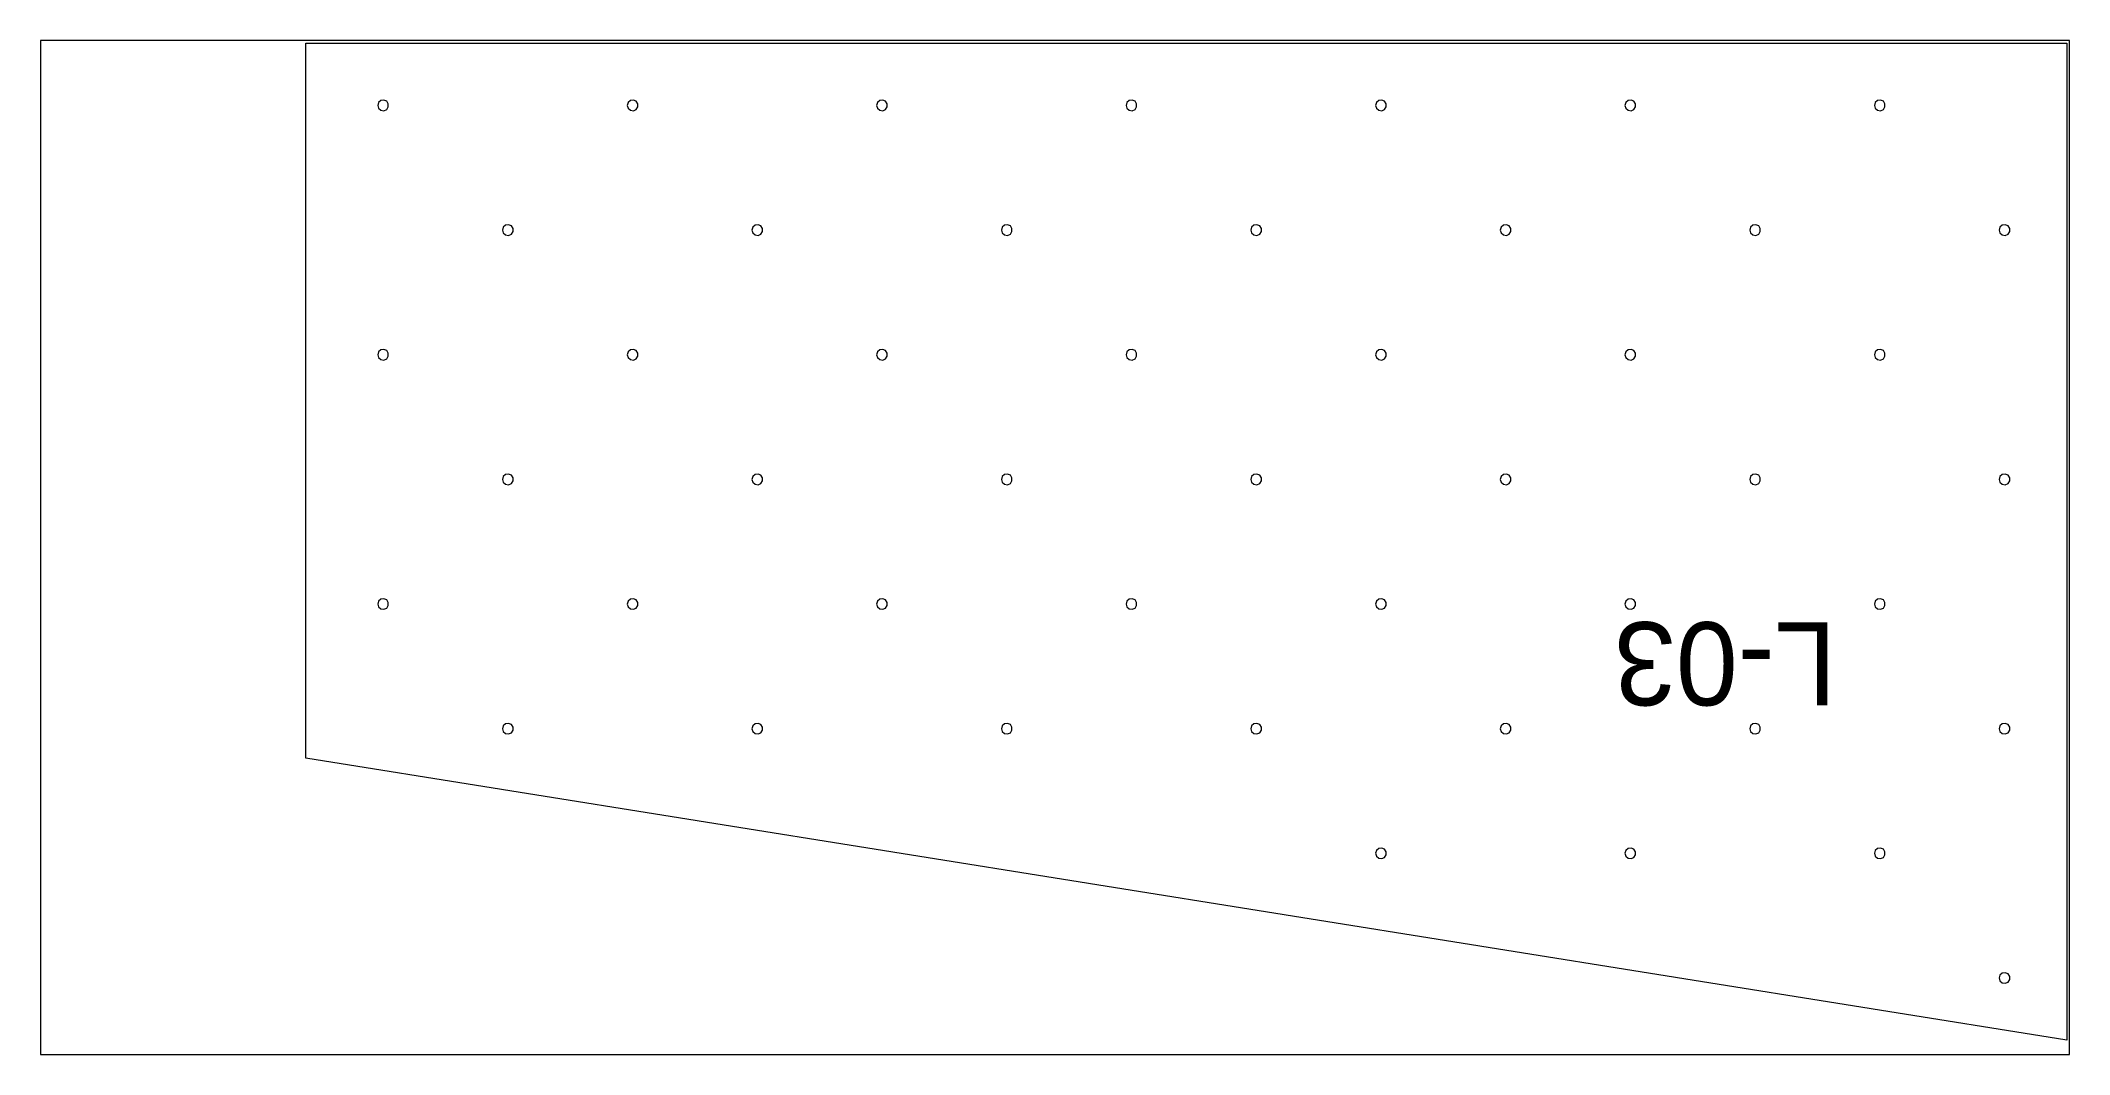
# Model space of a CAD drawing. Extents: x 0 to 287620, y 0 to 1220.
# Drawn here: x 108780 to 111220, y 0 to 1220 of the extents above; entities that cross this region are included whole.
import ezdxf

# ---------------------------------------------------------------- set-up
doc = ezdxf.new("R2010")
doc.units = 0
doc.header["$MEASUREMENT"] = 0
for name, color, linetype, lineweight in [('CUSTOM', 7, 'CONTINUOUS', 0), ('drilling', 7, 'CONTINUOUS', 0), ('FINAL', 7, 'CONTINUOUS', 0)]:
    doc.layers.add(name, color=color, linetype=linetype, lineweight=lineweight)

msp = doc.modelspace()

# ---------------------------------------------------------------- texts
at = {"layer": 'Final', "lineweight": 0}
msp.add_text('L-03', height=100, rotation=180, dxfattribs=at).set_placement((110940, 520.1))

# ---------------------------------------------------------------- linework, layer by layer
at = {"layer": 'CUSTOM', "lineweight": 0}
msp.add_lwpolyline([(108780, 0), (111220, 0), (111220, 1220), (108780, 1220)], close=True, dxfattribs=at)
at = {"layer": 'drilling', "lineweight": 0}
for points in [[(109185.5, 1142), (109186.5, 1138.5), (109189.3, 1136.1), (109192.9, 1135.6), (109196.3, 1137.1), (109198.2, 1140.2), (109198.2, 1143.8), (109196.3, 1146.9), (109192.9, 1148.4), (109189.3, 1147.9), (109186.5, 1145.5)], [(109485.5, 1142), (109486.5, 1138.5), (109489.3, 1136.1), (109492.9, 1135.6), (109496.3, 1137.1), (109498.2, 1140.2), (109498.2, 1143.8), (109496.3, 1146.9), (109492.9, 1148.4), (109489.3, 1147.9), (109486.5, 1145.5)], [(109785.5, 1142), (109786.5, 1138.5), (109789.3, 1136.1), (109792.9, 1135.6), (109796.3, 1137.1), (109798.2, 1140.2), (109798.2, 1143.8), (109796.3, 1146.9), (109792.9, 1148.4), (109789.3, 1147.9), (109786.5, 1145.5)], [(110085.5, 1142), (110086.5, 1138.5), (110089.3, 1136.1), (110092.9, 1135.6), (110096.3, 1137.1), (110098.2, 1140.2), (110098.2, 1143.8), (110096.3, 1146.9), (110092.9, 1148.4), (110089.3, 1147.9), (110086.5, 1145.5)], [(110385.5, 1142), (110386.5, 1138.5), (110389.3, 1136.1), (110392.9, 1135.6), (110396.3, 1137.1), (110398.2, 1140.2), (110398.2, 1143.8), (110396.3, 1146.9), (110392.9, 1148.4), (110389.3, 1147.9), (110386.5, 1145.5)], [(110685.5, 1142), (110686.5, 1138.5), (110689.3, 1136.1), (110692.9, 1135.6), (110696.3, 1137.1), (110698.2, 1140.2), (110698.2, 1143.8), (110696.3, 1146.9), (110692.9, 1148.4), (110689.3, 1147.9), (110686.5, 1145.5)], [(110985.5, 1142), (110986.5, 1138.5), (110989.3, 1136.1), (110992.9, 1135.6), (110996.3, 1137.1), (110998.2, 1140.2), (110998.2, 1143.8), (110996.3, 1146.9), (110992.9, 1148.4), (110989.3, 1147.9), (110986.5, 1145.5)], [(109335.5, 992), (109336.5, 988.5), (109339.3, 986.1), (109342.9, 985.6), (109346.3, 987.1), (109348.2, 990.2), (109348.2, 993.8), (109346.3, 996.9), (109342.9, 998.4), (109339.3, 997.9), (109336.5, 995.5)], [(109635.5, 992), (109636.5, 988.5), (109639.3, 986.1), (109642.9, 985.6), (109646.3, 987.1), (109648.2, 990.2), (109648.2, 993.8), (109646.3, 996.9), (109642.9, 998.4), (109639.3, 997.9), (109636.5, 995.5)], [(109935.5, 992), (109936.5, 988.5), (109939.3, 986.1), (109942.9, 985.6), (109946.3, 987.1), (109948.2, 990.2), (109948.2, 993.8), (109946.3, 996.9), (109942.9, 998.4), (109939.3, 997.9), (109936.5, 995.5)], [(110235.5, 992), (110236.5, 988.5), (110239.3, 986.1), (110242.9, 985.6), (110246.3, 987.1), (110248.2, 990.2), (110248.2, 993.8), (110246.3, 996.9), (110242.9, 998.4), (110239.3, 997.9), (110236.5, 995.5)], [(110535.5, 992), (110536.5, 988.5), (110539.3, 986.1), (110542.9, 985.6), (110546.3, 987.1), (110548.2, 990.2), (110548.2, 993.8), (110546.3, 996.9), (110542.9, 998.4), (110539.3, 997.9), (110536.5, 995.5)], [(110835.5, 992), (110836.5, 988.5), (110839.3, 986.1), (110842.9, 985.6), (110846.3, 987.1), (110848.2, 990.2), (110848.2, 993.8), (110846.3, 996.9), (110842.9, 998.4), (110839.3, 997.9), (110836.5, 995.5)], [(111135.5, 992), (111136.5, 988.5), (111139.3, 986.1), (111142.9, 985.6), (111146.3, 987.1), (111148.2, 990.2), (111148.2, 993.8), (111146.3, 996.9), (111142.9, 998.4), (111139.3, 997.9), (111136.5, 995.5)], [(109185.5, 842), (109186.5, 838.5), (109189.3, 836.1), (109192.9, 835.6), (109196.3, 837.1), (109198.2, 840.2), (109198.2, 843.8), (109196.3, 846.9), (109192.9, 848.4), (109189.3, 847.9), (109186.5, 845.5)], [(109485.5, 842), (109486.5, 838.5), (109489.3, 836.1), (109492.9, 835.6), (109496.3, 837.1), (109498.2, 840.2), (109498.2, 843.8), (109496.3, 846.9), (109492.9, 848.4), (109489.3, 847.9), (109486.5, 845.5)], [(109785.5, 842), (109786.5, 838.5), (109789.3, 836.1), (109792.9, 835.6), (109796.3, 837.1), (109798.2, 840.2), (109798.2, 843.8), (109796.3, 846.9), (109792.9, 848.4), (109789.3, 847.9), (109786.5, 845.5)], [(110085.5, 842), (110086.5, 838.5), (110089.3, 836.1), (110092.9, 835.6), (110096.3, 837.1), (110098.2, 840.2), (110098.2, 843.8), (110096.3, 846.9), (110092.9, 848.4), (110089.3, 847.9), (110086.5, 845.5)], [(110385.5, 842), (110386.5, 838.5), (110389.3, 836.1), (110392.9, 835.6), (110396.3, 837.1), (110398.2, 840.2), (110398.2, 843.8), (110396.3, 846.9), (110392.9, 848.4), (110389.3, 847.9), (110386.5, 845.5)], [(110685.5, 842), (110686.5, 838.5), (110689.3, 836.1), (110692.9, 835.6), (110696.3, 837.1), (110698.2, 840.2), (110698.2, 843.8), (110696.3, 846.9), (110692.9, 848.4), (110689.3, 847.9), (110686.5, 845.5)], [(110985.5, 842), (110986.5, 838.5), (110989.3, 836.1), (110992.9, 835.6), (110996.3, 837.1), (110998.2, 840.2), (110998.2, 843.8), (110996.3, 846.9), (110992.9, 848.4), (110989.3, 847.9), (110986.5, 845.5)], [(109335.5, 692), (109336.5, 688.5), (109339.3, 686.1), (109342.9, 685.6), (109346.3, 687.1), (109348.2, 690.2), (109348.2, 693.8), (109346.3, 696.9), (109342.9, 698.4), (109339.3, 697.9), (109336.5, 695.5)], [(109635.5, 692), (109636.5, 688.5), (109639.3, 686.1), (109642.9, 685.6), (109646.3, 687.1), (109648.2, 690.2), (109648.2, 693.8), (109646.3, 696.9), (109642.9, 698.4), (109639.3, 697.9), (109636.5, 695.5)], [(109935.5, 692), (109936.5, 688.5), (109939.3, 686.1), (109942.9, 685.6), (109946.3, 687.1), (109948.2, 690.2), (109948.2, 693.8), (109946.3, 696.9), (109942.9, 698.4), (109939.3, 697.9), (109936.5, 695.5)], [(110235.5, 692), (110236.5, 688.5), (110239.3, 686.1), (110242.9, 685.6), (110246.3, 687.1), (110248.2, 690.2), (110248.2, 693.8), (110246.3, 696.9), (110242.9, 698.4), (110239.3, 697.9), (110236.5, 695.5)], [(110535.5, 692), (110536.5, 688.5), (110539.3, 686.1), (110542.9, 685.6), (110546.3, 687.1), (110548.2, 690.2), (110548.2, 693.8), (110546.3, 696.9), (110542.9, 698.4), (110539.3, 697.9), (110536.5, 695.5)], [(110835.5, 692), (110836.5, 688.5), (110839.3, 686.1), (110842.9, 685.6), (110846.3, 687.1), (110848.2, 690.2), (110848.2, 693.8), (110846.3, 696.9), (110842.9, 698.4), (110839.3, 697.9), (110836.5, 695.5)], [(111135.5, 692), (111136.5, 688.5), (111139.3, 686.1), (111142.9, 685.6), (111146.3, 687.1), (111148.2, 690.2), (111148.2, 693.8), (111146.3, 696.9), (111142.9, 698.4), (111139.3, 697.9), (111136.5, 695.5)], [(109185.5, 542), (109186.5, 538.5), (109189.3, 536.1), (109192.9, 535.6), (109196.3, 537.1), (109198.2, 540.2), (109198.2, 543.8), (109196.3, 546.9), (109192.9, 548.4), (109189.3, 547.9), (109186.5, 545.5)], [(109485.5, 542), (109486.5, 538.5), (109489.3, 536.1), (109492.9, 535.6), (109496.3, 537.1), (109498.2, 540.2), (109498.2, 543.8), (109496.3, 546.9), (109492.9, 548.4), (109489.3, 547.9), (109486.5, 545.5)], [(109785.5, 542), (109786.5, 538.5), (109789.3, 536.1), (109792.9, 535.6), (109796.3, 537.1), (109798.2, 540.2), (109798.2, 543.8), (109796.3, 546.9), (109792.9, 548.4), (109789.3, 547.9), (109786.5, 545.5)], [(110085.5, 542), (110086.5, 538.5), (110089.3, 536.1), (110092.9, 535.6), (110096.3, 537.1), (110098.2, 540.2), (110098.2, 543.8), (110096.3, 546.9), (110092.9, 548.4), (110089.3, 547.9), (110086.5, 545.5)], [(110385.5, 542), (110386.5, 538.5), (110389.3, 536.1), (110392.9, 535.6), (110396.3, 537.1), (110398.2, 540.2), (110398.2, 543.8), (110396.3, 546.9), (110392.9, 548.4), (110389.3, 547.9), (110386.5, 545.5)], [(110685.5, 542), (110686.5, 538.5), (110689.3, 536.1), (110692.9, 535.6), (110696.3, 537.1), (110698.2, 540.2), (110698.2, 543.8), (110696.3, 546.9), (110692.9, 548.4), (110689.3, 547.9), (110686.5, 545.5)], [(110985.5, 542), (110986.5, 538.5), (110989.3, 536.1), (110992.9, 535.6), (110996.3, 537.1), (110998.2, 540.2), (110998.2, 543.8), (110996.3, 546.9), (110992.9, 548.4), (110989.3, 547.9), (110986.5, 545.5)], [(109335.5, 392), (109336.5, 388.5), (109339.3, 386.1), (109342.9, 385.6), (109346.3, 387.1), (109348.2, 390.2), (109348.2, 393.8), (109346.3, 396.9), (109342.9, 398.4), (109339.3, 397.9), (109336.5, 395.5)], [(109635.5, 392), (109636.5, 388.5), (109639.3, 386.1), (109642.9, 385.6), (109646.3, 387.1), (109648.2, 390.2), (109648.2, 393.8), (109646.3, 396.9), (109642.9, 398.4), (109639.3, 397.9), (109636.5, 395.5)], [(109935.5, 392), (109936.5, 388.5), (109939.3, 386.1), (109942.9, 385.6), (109946.3, 387.1), (109948.2, 390.2), (109948.2, 393.8), (109946.3, 396.9), (109942.9, 398.4), (109939.3, 397.9), (109936.5, 395.5)], [(110235.5, 392), (110236.5, 388.5), (110239.3, 386.1), (110242.9, 385.6), (110246.3, 387.1), (110248.2, 390.2), (110248.2, 393.8), (110246.3, 396.9), (110242.9, 398.4), (110239.3, 397.9), (110236.5, 395.5)], [(110535.5, 392), (110536.5, 388.5), (110539.3, 386.1), (110542.9, 385.6), (110546.3, 387.1), (110548.2, 390.2), (110548.2, 393.8), (110546.3, 396.9), (110542.9, 398.4), (110539.3, 397.9), (110536.5, 395.5)], [(110835.5, 392), (110836.5, 388.5), (110839.3, 386.1), (110842.9, 385.6), (110846.3, 387.1), (110848.2, 390.2), (110848.2, 393.8), (110846.3, 396.9), (110842.9, 398.4), (110839.3, 397.9), (110836.5, 395.5)], [(111135.5, 392), (111136.5, 388.5), (111139.3, 386.1), (111142.9, 385.6), (111146.3, 387.1), (111148.2, 390.2), (111148.2, 393.8), (111146.3, 396.9), (111142.9, 398.4), (111139.3, 397.9), (111136.5, 395.5)], [(110385.5, 242), (110386.5, 238.5), (110389.3, 236.1), (110392.9, 235.6), (110396.3, 237.1), (110398.2, 240.2), (110398.2, 243.8), (110396.3, 246.9), (110392.9, 248.4), (110389.3, 247.9), (110386.5, 245.5)], [(110685.5, 242), (110686.5, 238.5), (110689.3, 236.1), (110692.9, 235.6), (110696.3, 237.1), (110698.2, 240.2), (110698.2, 243.8), (110696.3, 246.9), (110692.9, 248.4), (110689.3, 247.9), (110686.5, 245.5)], [(110985.5, 242), (110986.5, 238.5), (110989.3, 236.1), (110992.9, 235.6), (110996.3, 237.1), (110998.2, 240.2), (110998.2, 243.8), (110996.3, 246.9), (110992.9, 248.4), (110989.3, 247.9), (110986.5, 245.5)], [(111135.5, 92), (111136.5, 88.5), (111139.3, 86.1), (111142.9, 85.6), (111146.3, 87.1), (111148.2, 90.2), (111148.2, 93.8), (111146.3, 96.9), (111142.9, 98.4), (111139.3, 97.9), (111136.5, 95.5)]]:
    msp.add_lwpolyline(points, close=True, dxfattribs=at)
at = {"layer": 'Final', "lineweight": 0}
msp.add_lwpolyline([(111217, 1217), (111217, 17), (109099, 356.4), (109099, 1217)], close=True, dxfattribs=at)

msp.set_redraw_order([(e.dxf.handle, doc.entitydb.next_handle()) for e in msp.query("TEXT MTEXT ATTDEF DIMENSION ARC_DIMENSION")])  # texts and dimensions are drawn at this point

doc.saveas('drawing.dxf')
